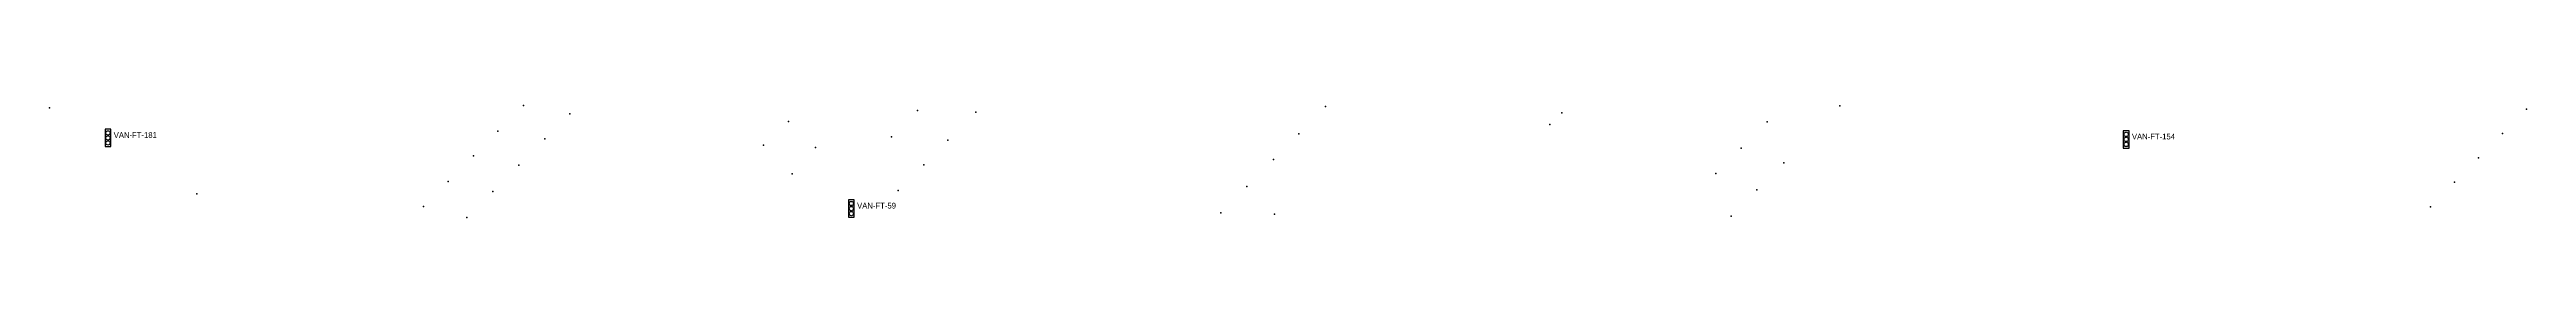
# Model space of a CAD drawing. Header units: inches. Extents: x 486474 to 494239, y 5455982 to 5460069.
# Drawn here: x 490801 to 491662, y 5458246 to 5458285 of the extents above; entities that cross this region are included whole.
import ezdxf

# ---------------------------------------------------------------- set-up
doc = ezdxf.new("R2010")
doc.units = ezdxf.units.IN
doc.header["$MEASUREMENT"] = 0
doc.layers.add('Parking Meters', color=10, linetype='Continuous')
doc.layers.add('Traffic Signals', color=10, linetype='Continuous')

msp = doc.modelspace()

# ---------------------------------------------------------------- linework, layer by layer
at = {"layer": 'Parking Meters', "color": 7}
for p in [(490800.52, 5458284.17), (490800.52, 5458284.17), (490965.38, 5458284.98), (490965.38, 5458284.98), (490981.49, 5458282.09), (490981.49, 5458282.09), (491102.51, 5458283.17), (491102.51, 5458283.17), (491122.76, 5458282.63), (491122.76, 5458282.63), (491244.45, 5458284.55), (491244.45, 5458284.55), (491326.63, 5458282.45), (491326.63, 5458282.45), (491423.41, 5458284.79), (491423.41, 5458284.79), (491662.26, 5458283.63), (491662.26, 5458283.63), (490956.5, 5458276), (490956.5, 5458276), (490972.89, 5458273.34), (490972.89, 5458273.34), (491048.9, 5458271.18), (491048.9, 5458271.18), (491057.65, 5458279.43), (491057.65, 5458279.43), (491093.45, 5458274.04), (491093.45, 5458274.04), (491113.03, 5458272.87), (491113.03, 5458272.87), (491235.15, 5458275.15), (491235.15, 5458275.15), (491322.48, 5458278.35), (491322.48, 5458278.35), (491398.14, 5458279.32), (491398.14, 5458279.32), (491653.87, 5458275.19), (491653.87, 5458275.19), (490948, 5458267.51), (490948, 5458267.51), (490963.78, 5458264.26), (490963.78, 5458264.26), (491066.96, 5458270.32), (491066.96, 5458270.32), (491104.7, 5458264.4), (491104.7, 5458264.4), (491226.38, 5458266.26), (491226.38, 5458266.26), (491389.08, 5458270.16), (491389.08, 5458270.16), (491403.86, 5458265.11), (491645.59, 5458266.75), (491645.59, 5458266.75), (490851.81, 5458254.34), (490851.81, 5458254.34), (490939.17, 5458258.55), (490939.17, 5458258.55), (490954.79, 5458255.12), (490954.79, 5458255.12), (491058.88, 5458261.25), (491058.88, 5458261.25), (491095.8, 5458255.49), (491217.06, 5458256.88), (491217.06, 5458256.88), (491380.22, 5458261.31), (491380.22, 5458261.31), (491394.52, 5458255.64), (491394.52, 5458255.64), (491637.17, 5458258.32), (491637.17, 5458258.32), (490930.59, 5458249.95), (490930.59, 5458249.95), (490945.75, 5458246.05), (490945.75, 5458246.05), (491207.98, 5458247.72), (491207.98, 5458247.72), (491226.74, 5458247.21), (491385.56, 5458246.61), (491385.56, 5458246.61), (491628.88, 5458249.82), (491628.88, 5458249.82)]:
    msp.add_point(p, dxfattribs=at)
at = {"layer": 'Traffic Signals', "color": 1}
for points in [[(490819.84, 5458270.69), (490821.84, 5458270.69), (490821.84, 5458276.69), (490819.84, 5458276.69)], [(491521.99, 5458270.17), (491523.99, 5458270.17), (491523.99, 5458276.17), (491521.99, 5458276.17)], [(491078.47, 5458246.2), (491080.47, 5458246.2), (491080.47, 5458252.2), (491078.47, 5458252.2)]]:
    msp.add_lwpolyline(points, close=True, dxfattribs=at)
for centre in [(490820.84, 5458275.44), (490820.84, 5458273.69), (490820.84, 5458271.94), (491522.99, 5458274.92), (491522.99, 5458273.17), (491522.99, 5458271.42), (491079.47, 5458250.95), (491079.47, 5458249.2), (491079.47, 5458247.45)]:
    msp.add_circle(centre, 0.75, dxfattribs=at)

# ---------------------------------------------------------------- texts
for s, p in [('VAN-FT-181', (490822.84, 5458273.69)), ('VAN-FT-154', (491524.99, 5458273.17)), ('VAN-FT-59', (491081.47, 5458249.2))]:
    msp.add_text(s, height=2, dxfattribs=at).set_placement(p)

doc.saveas('drawing.dxf')
